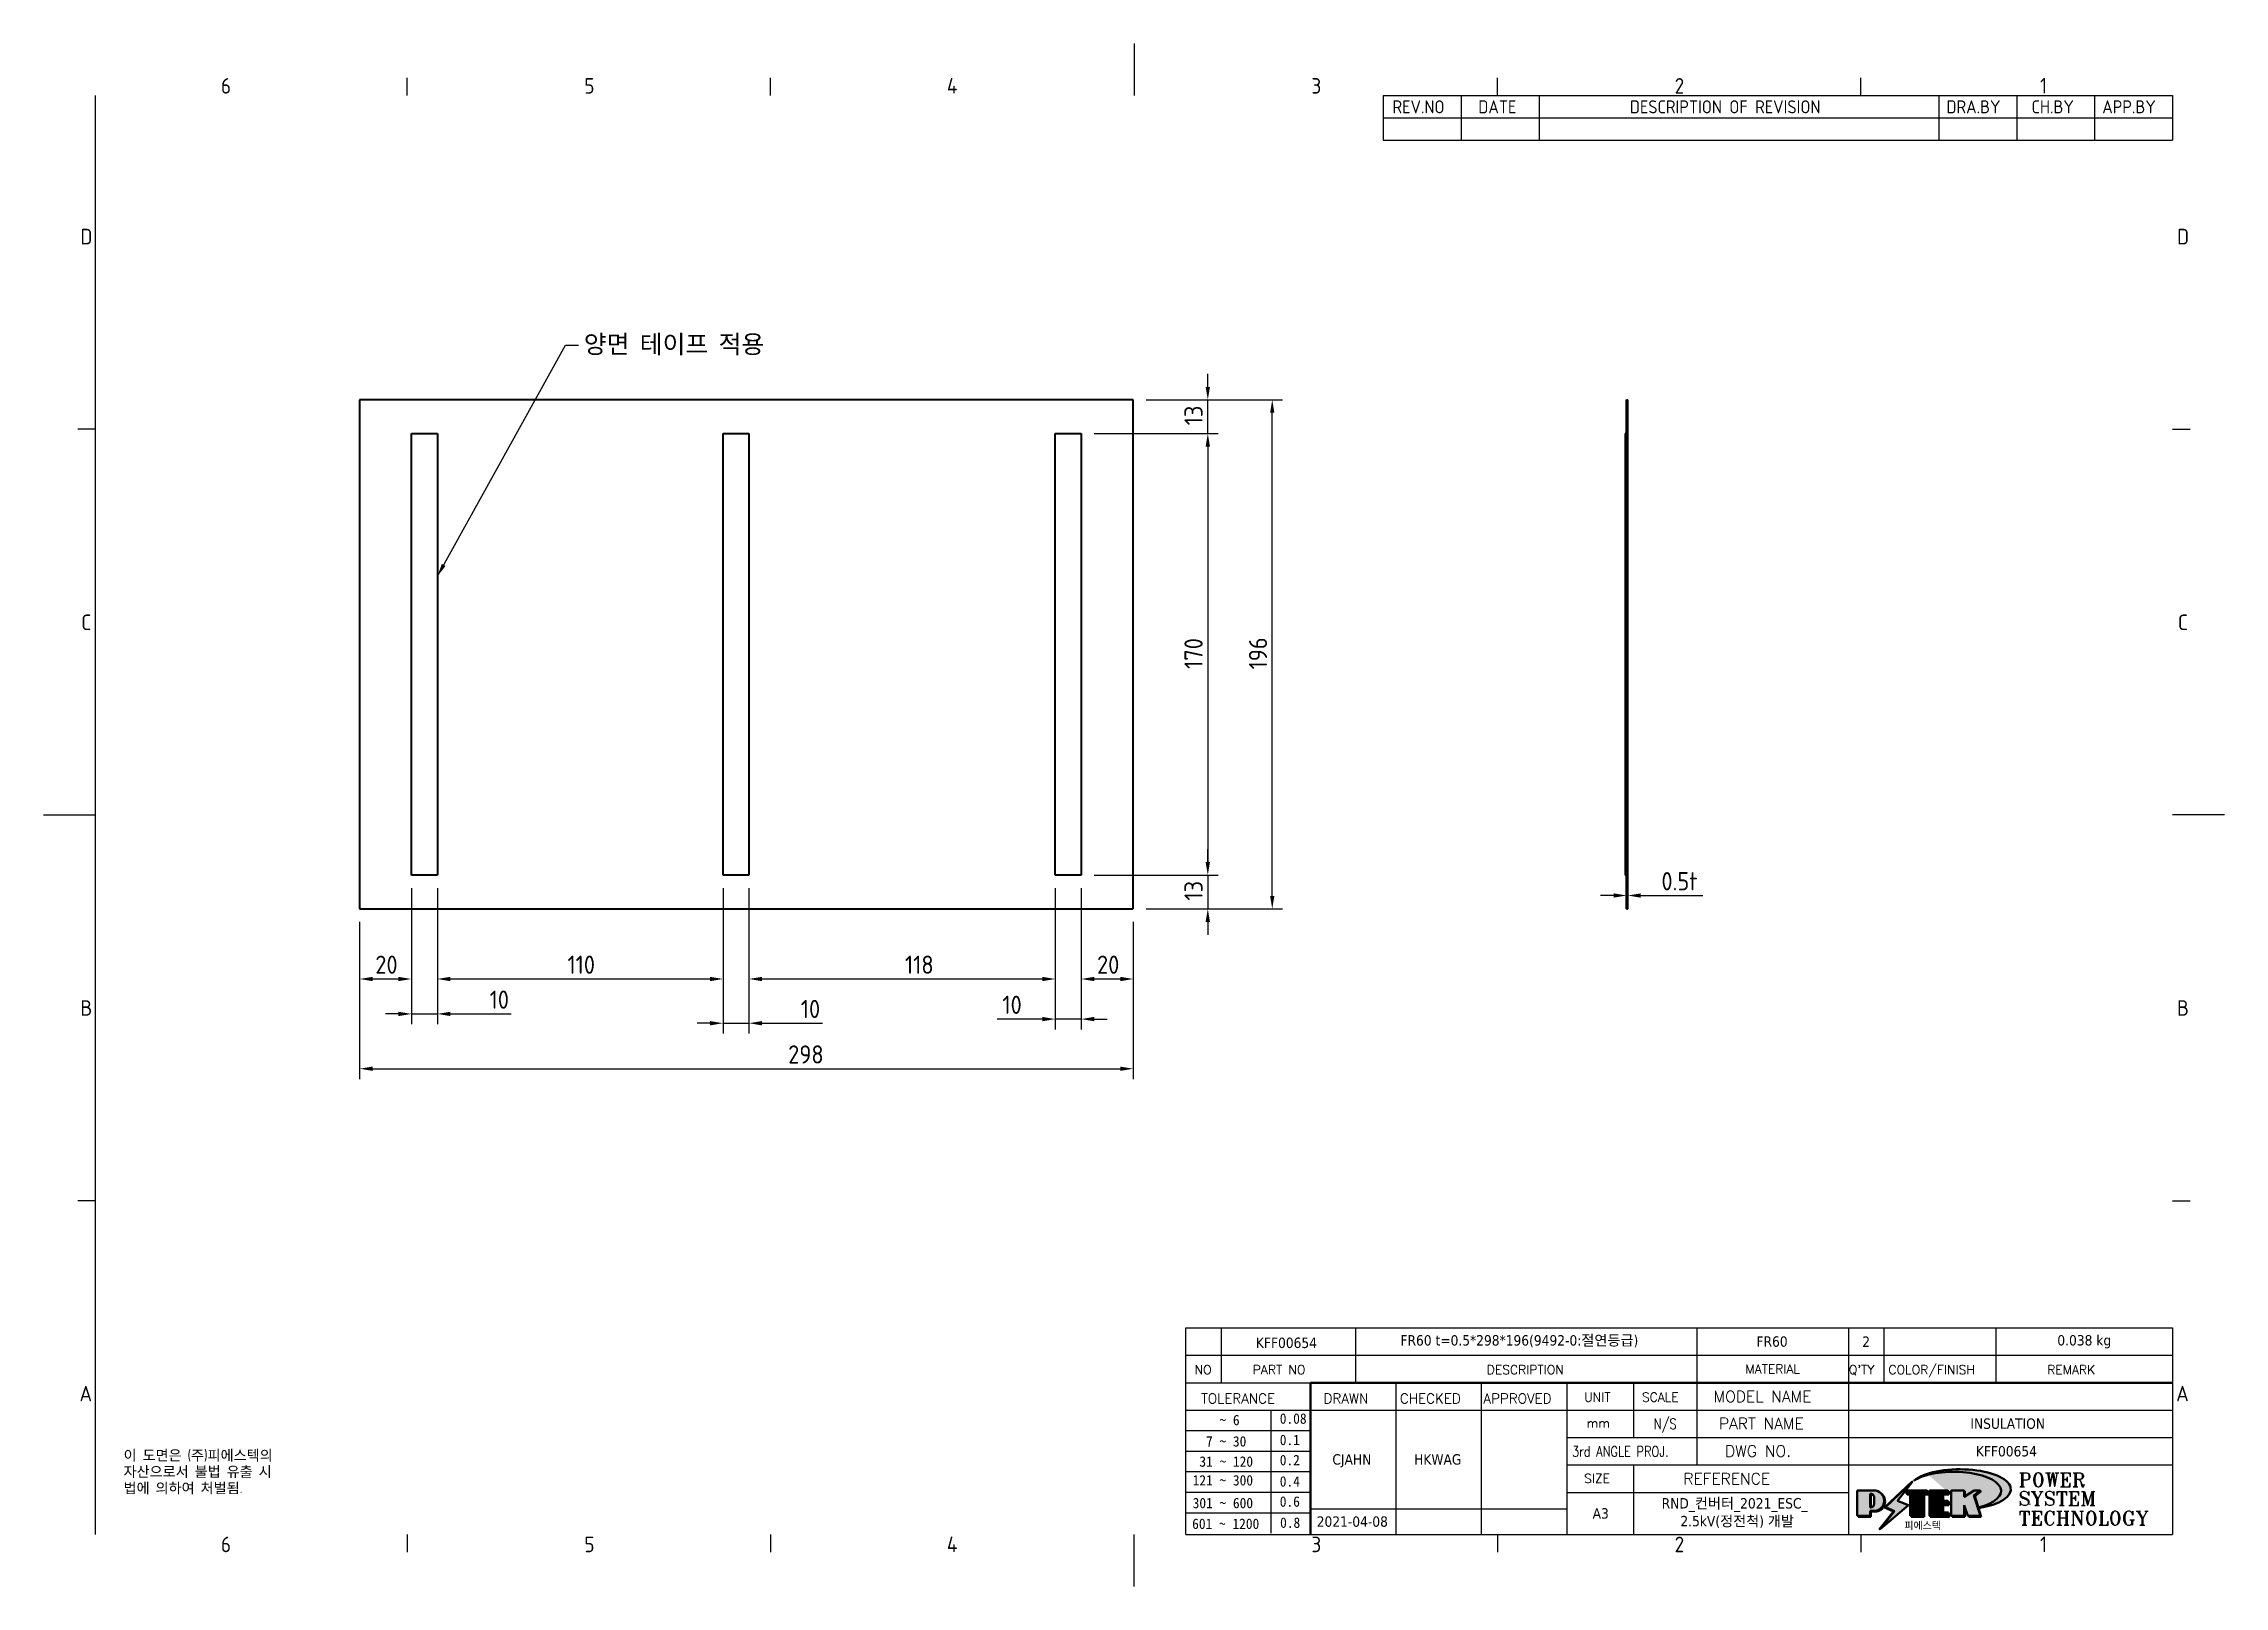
# Model space of a CAD drawing. Header units: millimetres. Extents: x 0 to 840, y 0 to 594.
import ezdxf
from ezdxf.enums import TextEntityAlignment as Align

# ---------------------------------------------------------------- set-up
doc = ezdxf.new("R2010")
doc.units = ezdxf.units.MM
doc.header["$LTSCALE"] = 2
doc.layers.get('0').update_dxf_attribs({"color": 3, "lineweight": 25})
for name, color, linetype, lineweight in [('가시적인 것(ISO)', 3, 'Continuous', 40), ('경계(ISO)', 7, 'Continuous', 25), ('기호(ISO)', 5, 'Continuous', 25), ('제목(ISO)', 5, 'Continuous', 50), ('치수(ISO)', 2, 'Continuous', 25), ('해치(ISO)', 7, 'Continuous', 18)]:
    doc.layers.add(name, color=color, linetype=linetype, lineweight=lineweight)
doc.styles.add('HAN_291', font='')
doc.styles.add('HAN_370', font='', dxfattribs={"width": 2})
doc.styles.add('ISO ProportionalPSTEK', font='isocp.shx')
doc.styles.add('RC_284', font='ROMANC.shx')
doc.styles.add('RC_287', font='ROMANC.shx')
doc.styles.add('RC_292', font='ROMANC.shx')
doc.styles.add('ROMANT_294', font='romant.shx')
doc.styles.add('문자 텍스트_PSTEK_POSCO', font='isocp.shx')
doc.styles.add('치수 텍스트_PSTEK_POSCO', font='isocp.shx')
doc.styles.add('텍스트 스타일198', font='tahoma.ttf')
doc.styles.add('텍스트 스타일333', font='ROMANC.shx', dxfattribs={"width": 0.800000011920929})
doc.styles.get('HAN_291').set_extended_font_data('GulimChe')
doc.styles.get('HAN_370').set_extended_font_data('GulimChe')
doc.dimstyles.new('치수_PSTEK_POSCO', dxfattribs={"dimscale": 2, "dimtxt": 3.5, "dimasz": 2.5, "dimexe": 2, "dimexo": 2.5, "dimgap": 1, "dimtad": 1, "dimrnd": 1e-08, "dimdsep": 46, "dimtxsty": '치수 텍스트_PSTEK_POSCO', "dimcen": 0.09, "dimdle": 10, "dimclrd": 7, "dimclre": 7, "dimclrt": 2, "dimadec": 1, "dimazin": 2, "dimtfac": 1, "dimtmove": 0, "dimatfit": 3, "dimfxl": 0, "dimtolj": 1, "dimlwd": -1, "dimlwe": -1, "dimarcsym": 0})
doc.dimstyles.new('치수_PSTEK_POSCO$7', dxfattribs={"dimscale": 2, "dimtxt": 3.5, "dimasz": 2.5, "dimexe": 2, "dimexo": 2.5, "dimgap": 1, "dimtad": 1, "dimrnd": 1e-08, "dimdsep": 46, "dimtxsty": '치수 텍스트_PSTEK_POSCO', "dimcen": 0.09, "dimdle": 10, "dimclrd": 7, "dimclre": 7, "dimclrt": 2, "dimadec": 1, "dimazin": 2, "dimtfac": 1, "dimtmove": 0, "dimatfit": 3, "dimfxl": 0, "dimtolj": 1, "dimlwd": -1, "dimlwe": -1, "dimarcsym": 0})

msp = doc.modelspace()

# ---------------------------------------------------------------- texts
at = {"layer": '기호(ISO)', "color": 2, "insert": (208.0654000216419, 477.9044553231456), "char_height": 6.99999988079071, "width": 81.85577392578125, "attachment_point": 4, "style": '치수 텍스트_PSTEK_POSCO'}
msp.add_mtext('{\\fISOCP|b0|i0;\\H7.0000;양면 테이프 적용}', dxfattribs=at)
at = {"layer": '기호(ISO)', "color": 7, "insert": (30.78925080976877, 52.45654487984861), "char_height": 4.000000059604645, "width": 102.480276521085, "attachment_point": 1, "line_spacing_factor": 0.9442214369773865, "style": '문자 텍스트_PSTEK_POSCO'}
msp.add_mtext('{이 도면은 (주)피에스텍의\\P자산으로서 불법 유출 시 \\P법에 의하여 처벌됨.}', dxfattribs=at)

# ---------------------------------------------------------------- blocks, each defined once
blk = doc.blocks.new('경계 Default Border')
at = {"layer": '경계(ISO)'}
for p, q in [((70, 287.0000076293945), (70, 290.4000091552734)), ((140, 287.0000076293945), (140, 290.4000091552734)), ((280, 287.0000076293945), (280, 290.4000091552734)), ((350, 287.0000076293945), (350, 290.4000091552734)), ((10, 222.7499961853027), (6.599999666213989, 222.7499961853027)), ((410, 222.7499961853027), (413.4000015258789, 222.7499961853027)), ((10, 74.25000190734863), (6.599999666213989, 74.25000190734863)), ((410, 74.25000190734863), (413.4000015258789, 74.25000190734863)), ((70, 10), (70, 6.599999666213989)), ((140, 10), (140, 6.599999666213989)), ((280, 10), (280, 6.599999666213989)), ((350, 10), (350, 6.599999666213989))]:
    blk.add_line(p, q, dxfattribs=at)
at = {"layer": '경계(ISO)', "flags": 128}
for points in [[(210, 297.0000076293945), (210, 287.0000076293945)], [(10, 10), (10, 287.0000076293945)], [(0, 148.5000038146973), (10, 148.5000038146973)], [(420, 148.5000038146973), (410, 148.5000038146973)], [(210, 0), (210, 10)]]:
    blk.add_lwpolyline(points, dxfattribs=at)
at = {"layer": '경계(ISO)', "color": 2, "char_height": 3.00000011920929, "attachment_point": 7, "style": '문자 텍스트_PSTEK_POSCO'}
for s, insert in [('6', (34.14453946055966, 287.3713945155963)), ('5', (104.1445394605597, 287.3713945155963)), ('4', (173.9734701308116, 287.4)), ('3', (244.1685395229535, 287.3713945155963)), ('2', (314.127739416884, 287.3713945155963)), ('1', (384.4860661041481, 287.4)), ('D', (7.078270083685684, 258.3463944559917)), ('D', (410.878270202895, 258.3463944559917)), ('C', (7.244539400955009, 184.0963944559917)), ('C', (411.0445395201643, 184.0963944559917)), ('B', (7.078270083685684, 109.8463944559917)), ('B', (410.878270202895, 109.8463944559917)), ('A', (6.914400698149937, 35.61784856929444)), ('A', (410.7144008173592, 35.61784856929444)), ('6', (34.14453946055966, 6.57139439638704)), ('5', (104.1445394605597, 6.57139439638704)), ('4', (173.9734701308116, 6.59999988079071)), ('3', (244.1685395229535, 6.57139439638704)), ('2', (314.127739416884, 6.57139439638704)), ('1', (384.4860661041481, 6.59999988079071))]:
    blk.add_mtext(s, dxfattribs=dict(at, insert=insert))
blk = doc.blocks.new('제목 블록 PSTEK')
for color, points in [(252, [(317.2195697678507, 17.0593801673321), (322.0326348870767, 21.62682475217465), (322.2781991042243, 21.94392121864296), (317.0471853425802, 16.97985676345368), (318.7512090904202, 16.1899260703855), (316.0018030350395, 12.71868385740789), (316.3356552234328, 13.00206718743325), (318.9235935156908, 16.2694494742633)]), (5, [(321.6183518841322, 17.4193704504104), (319.5281351041078, 18.24969419629727), (322.4505835294948, 22.02344462252142), (317.2195697678507, 17.0593801673321), (318.9235935156908, 16.2694494742633), (316.1741874603099, 12.79820726128571)]), (1, [(324.4839107253602, 19.60711530335299), (325.2419748254881, 19.60711530335299), (325.2419748254881, 20.25857663940324), (321.2266040451076, 20.25857663940324), (321.2266040451076, 19.60711530335299), (321.9846681452406, 19.60711530335299), (321.9846681452406, 15.3430047401139), (324.4839107253602, 15.3430047401139)]), (252, [(321.9846681452406, 19.60711530335299), (321.4042753185749, 19.60711530335299), (321.4042753185749, 19.45905590879572), (321.9846681452406, 19.45905590879572)]), (252, [(324.6615819988275, 19.45905590879572), (325.4196460989604, 19.45905590879572), (325.4196460989604, 20.11051724484596), (325.2419748254881, 20.11051724484596), (325.2419748254881, 19.60711530335299), (324.4839107253602, 19.60711530335299), (324.4839107253602, 15.3430047401139), (322.1623394187076, 15.3430047401139), (322.1623394187076, 15.19494534555726), (324.6615819988275, 15.19494534555726)]), (1, [(329.2277337269622, 20.25857663940324), (325.65654113025, 20.25857663940324), (325.65654113025, 15.3430047401139), (329.3580259941756, 15.3430047401139), (329.3580259941756, 15.9944660761648), (328.1137701654877, 15.9944660761648), (328.1137701654877, 17.56360607323003), (329.2277337269622, 17.56360607323003), (329.2277337269622, 18.25543873810179), (328.1137701654877, 18.25543873810179), (328.1137701654877, 19.60711530335299), (329.2277337269622, 19.60711530335299)]), (252, [(328.2914414389548, 19.45905590879572), (329.4054050004294, 19.45905590879572), (329.4054050004294, 20.11051724484596), (329.2277337269622, 20.11051724484596), (329.2277337269622, 19.60711530335299), (328.1137701654877, 19.60711530335299), (328.1137701654877, 18.25543873810179), (328.2914414389548, 18.25543873810179)]), (252, [(328.2914414389548, 17.41554667867274), (329.4054050004294, 17.41554667867274), (329.4054050004294, 18.10737934354514), (329.2277337269622, 18.10737934354514), (329.2277337269622, 17.56360607323003), (328.1137701654877, 17.56360607323003), (328.1137701654877, 15.9944660761648), (328.2914414389548, 15.9944660761648)]), (1, [(332.3312149849806, 20.25857663940324), (329.8592894925411, 20.25857663940324), (329.8592894925411, 15.3430047401139), (332.3312149849806, 15.3430047401139), (332.3312149849806, 17.4318630164523), (333.0701931098801, 15.3430047401139), (335.4855464857051, 15.3430047401139), (334.2514536401189, 19.30614745124769), (335.4379594596742, 20.25857663940324), (334.3071782107978, 20.25857663940324), (332.3312149849806, 18.99741471888304)]), (252, [(332.5088862584528, 16.92964231796647), (332.3312149849806, 17.43186301645164), (332.3312149849806, 15.3430047401139), (330.0369607660135, 15.3430047401139), (330.0369607660135, 15.19494534555726), (332.5088862584528, 15.19494534555726)]), (252, [(332.5088862584528, 20.1105172448466), (332.3312149849806, 20.1105172448466), (332.3312149849806, 18.99741471888368), (332.5088862584528, 19.11081371413894)]), (252, [(335.6156307331414, 20.11051724484596), (335.2535118015555, 20.11051724484596), (334.2514536401189, 19.30614745124769), (335.4855464857051, 15.3430047401139), (333.1954852176545, 15.3430047401139), (333.2478643833523, 15.19494534555726), (335.6632177591723, 15.19494534555726), (334.4291249135862, 19.15808805669106)]), (252, [(329.5356972676428, 15.8464066816075), (329.3580259941756, 15.8464066816075), (329.3580259941756, 15.3430047401139), (325.8342124037171, 15.3430047401139), (325.8342124037171, 15.19494534555726), (329.5356972676428, 15.19494534555726)])]:
    blk.add_hatch(color=color).paths.add_polyline_path(points)
h = blk.add_hatch(color=1)
edge = h.paths.add_edge_path(flags=0)
edge.add_line((314.2242174273352, 19.60711530335299), (314.2242174273352, 17.00126995915134))
edge.add_line((314.2242174273352, 17.00126995915134), (314.3485873187598, 17.00126995915134))
edge.add_arc((314.3485873187598, 17.6527312952023), 0.6514613360509371, 270, 360)
edge.add_line((315.0000486548106, 17.6527312952023), (315.0000486548106, 18.95565396730211))
edge.add_arc((314.3485873187598, 18.95565396730212), 0.6514613360508712, 0, 90)
edge.add_line((314.3485873187598, 19.60711530335299), (314.2242174273352, 19.60711530335299))
edge = h.paths.add_edge_path()
edge.add_arc((314.9847713324306, 18.28938669179658), 1.969189947606664, 269.9999999999959, 450)
edge.add_line((314.9847713324306, 20.25857663940318), (311.7664314776902, 20.25857663940324))
edge.add_line((311.7664314776902, 20.25857663940324), (311.7664314776902, 15.3430047401139))
edge.add_line((311.7664314776902, 15.3430047401139), (314.2242174273352, 15.3430047401139))
edge.add_line((314.2242174273352, 15.3430047401139), (314.2242174273352, 16.32019674418991))
edge.add_line((314.2242174273352, 16.32019674418991), (314.9847713324307, 16.32019674418991))
h = blk.add_hatch(color=252)
edge = h.paths.add_edge_path()
edge.add_arc((314.9847713324309, 18.28938669179657), 1.969189947606666, 270, 406.8278729790604)
edge.add_arc((315.1624426058984, 18.1413272972396), 1.969189947606962, -90, 53.560984836317004, ccw=False)
edge.add_line((315.1624426058984, 16.17213734963263), (314.4018887008024, 16.17213734963263))
edge.add_line((314.4018887008024, 16.17213734963263), (314.4018887008024, 15.19494534555726))
edge.add_line((314.4018887008024, 15.19494534555726), (311.9441027511573, 15.19494534555726))
edge.add_line((311.9441027511573, 15.19494534555726), (311.9441027511573, 15.3430047401139))
edge.add_line((311.9441027511573, 15.3430047401139), (314.2242174273352, 15.3430047401139))
edge.add_line((314.2242174273352, 15.3430047401139), (314.2242174273352, 16.32019674418991))
edge.add_line((314.2242174273352, 16.32019674418991), (314.9847713324309, 16.32019674418991))
h = blk.add_hatch(color=252)
edge = h.paths.add_edge_path()
edge.add_line((314.4018887008024, 19.45905590879572), (314.5262585922315, 19.45905590879572))
edge.add_arc((314.5262585922314, 18.80759457274939), 0.6514613360463194, 60.4189348879147, 90.00000000000318, ccw=False)
edge.add_arc((314.3485873187602, 18.95565396730057), 0.6514613360524251, 39.96992292766206, 90.00000000009999)
edge.add_line((314.3485873187591, 19.60711530335307), (314.2242174273352, 19.60711530335298))
edge.add_line((314.2242174273352, 19.60711530335299), (314.2242174273352, 17.00126995915134))
edge.add_line((314.2242174273352, 17.00126995915134), (314.3485873187591, 17.00126995915134))
edge.add_arc((314.3485873187568, 17.652731295233), 0.6514613360816299, 270.0000000002, 274.6930825552478)
edge.add_line((314.4018887008024, 17.0034541317032), (314.4018887008024, 19.45905590879572))
at = {"layer": '해치(ISO)'}
h = blk.add_hatch(color=140, dxfattribs=at)
edge = h.paths.add_edge_path()
edge.add_ellipse((330.3660919371412, 20.15576403068321), major_axis=(9.100907360794343, 0), ratio=0.4069904968023172, start_angle=301.3098473703837, end_angle=507.7436900681698)
edge.add_ellipse((331.5340919371412, 20.4634168429492), major_axis=(-9.82350664112931, 0), ratio=0.3942600559756514, start_angle=111.51207141178469, end_angle=334.47025347086895, ccw=False)
edge.add_line((335.1363447531188, 16.8601935978785), (335.0955236905705, 16.99119398620872))
at = {"color": 180}
for p, q in [((182.475792979055, 11.79100474011392), (182.4757929790549, 51.56524660363496)), ((182.4757929790549, 51.56524660363496), (372.4757929537551, 51.56524660363496)), ((189.2651435055721, 51.56524660363496), (189.2651435055722, 41.00524660363494)), ((215.2152739891528, 41.00524660363494), (215.2152739891528, 51.56524660363496)), ((280.8758854511282, 51.56524660363496), (280.8758854511282, 41.00524660363494)), ((310.0881549537552, 51.56524660363496), (310.0881549537553, 41.00524660363494)), ((316.9044520275131, 51.56524660363496), (316.9044520275127, 41.00524660363494)), ((338.4566026226726, 51.56524660363496), (338.4566026226727, 41.00524660363494)), ((372.4757929537551, 51.56524660363496), (372.4757929537551, 11.79100474011389)), ((182.475792979055, 46.2852466036349), (372.4757929537551, 46.28524660363492)), ((182.475792979055, 41.00524660363493), (206.451475290024, 41.00524660363493)), ((222.9401812389276, 11.79100474011392), (222.9401812389276, 41.00524660363494)), ((239.4288871878316, 11.79100474011392), (239.4288871878316, 41.00524660363494)), ((255.9175931367356, 11.79100474011392), (255.9175931367356, 41.00524660363494)), ((268.6918866058747, 41.00524660363494), (268.6918866058747, 30.44524660363498)), ((280.8758854511282, 41.00524660363494), (280.8758854511282, 25.16524660363502)), ((310.088154953755, 41.00524660363494), (310.088154953755, 11.79100474011392)), ((182.475792979055, 35.72524660363497), (206.451475290024, 35.72524660363497)), ((198.8621818849491, 12.02524660363491), (198.8621818849491, 35.72524660363497)), ((206.451475290024, 35.72524660363497), (372.4757929537551, 35.72524660363497)), ((182.475792979055, 31.77524660363492), (206.451475290024, 31.77524660363492)), ((255.917593136736, 30.44524660363498), (372.4757929537552, 30.44524660363501)), ((182.475792979055, 27.82524660363487), (206.451475290024, 27.82524660363487)), ((182.475792979055, 23.87524660363505), (206.451475290024, 23.87524660363505)), ((255.9175931367359, 25.16524660363502), (372.4757929537552, 25.165246603635)), ((268.6918866058744, 25.16524660363502), (268.6918866058744, 11.79100474011392)), ((182.475792979055, 19.92524660363478), (206.451475290024, 19.92524660363478)), ((255.9175931367359, 19.88524660363481), (310.0881549537553, 19.88524660363481)), ((182.475792979055, 15.97524660363496), (206.451475290024, 15.97524660363496)), ((206.451475290024, 16.74100474011396), (255.9175931367359, 16.74100474011396)), ((182.475792979055, 11.79100474011392), (372.4757929537551, 11.79100474011389))]:
    blk.add_line(p, q, dxfattribs=at)
at = {"color": 7, "lineweight": 50}
for p, q in [((206.4514752900237, 11.79100474011392), (206.4514752900237, 41.00524660363494)), ((206.451475290024, 41.00524660363494), (372.4757929537551, 41.00524660363496))]:
    blk.add_line(p, q, dxfattribs=at)
at = {"color": 7}
for p, q in [((322.2781991042243, 21.94392121864296), (317.0471853425802, 16.97985676345368)), ((322.4505835294948, 22.02344462252142), (317.2195697678507, 17.0593801673321)), ((317.2195697678507, 17.0593801673321), (322.0326348870767, 21.62682475217465)), ((319.5281351041078, 18.24969419629727), (322.4505835294948, 22.02344462252142)), ((322.0326348870767, 21.62682475217465), (322.2781991042243, 21.94392121864296)), ((311.7664314776902, 20.25900474011391), (311.7664314776902, 15.34300474011391)), ((314.9847713324309, 20.25857663940324), (311.7664314776902, 20.25857663940324)), ((314.9847713324309, 20.25857663940324), (311.7664314776902, 20.25857663940324)), ((311.7664314776902, 20.25857663940324), (311.7664314776902, 15.3430047401139)), ((314.2242174273352, 17.00126995915134), (314.2242174273352, 19.60711530335299)), ((314.2242174273352, 19.60711530335299), (314.3485873187591, 19.60711530335299)), ((314.3485873187591, 19.60711530335299), (314.2242174273352, 19.60711530335299)), ((314.2242174273352, 19.60711530335299), (314.2242174273352, 17.00126995915134)), ((314.2242174273352, 17.00126995915134), (314.2242174273352, 19.60711530335299)), ((314.2242174273352, 19.60711530335299), (314.3485873187591, 19.60711530335299)), ((314.3485873187591, 17.00126995915134), (314.2242174273352, 17.00126995915134)), ((314.2242174273352, 17.00126995915134), (314.3485873187591, 17.00126995915134)), ((314.3485873187591, 17.00126995915134), (314.2242174273352, 17.00126995915134)), ((314.4018887008024, 19.45905590879572), (314.5262585922314, 19.45905590879572)), ((314.4018887008024, 17.0034541317032), (314.4018887008024, 19.45905590879572)), ((315.0000486548106, 18.95565396730275), (315.0000486548106, 17.65273129520161)), ((315.0000486548106, 18.95565396730275), (315.0000486548106, 17.65273129520161)), ((316.1741874603099, 12.79820726128571), (321.6183518841322, 17.4193704504104)), ((317.0471853425802, 16.97985676345368), (318.7512090904202, 16.1899260703855)), ((318.9235935156908, 16.2694494742633), (317.2195697678507, 17.0593801673321)), ((317.2195697678507, 17.0593801673321), (318.9235935156908, 16.2694494742633)), ((321.6183518841322, 17.4193704504104), (319.5281351041078, 18.24969419629727)), ((325.2419748254881, 20.25857663940324), (321.2266040451076, 20.25857663940324)), ((321.2266040451076, 20.25857663940324), (321.2266040451076, 19.60711530335299)), ((325.2419748254881, 20.25857663940324), (321.2266040451076, 20.25857663940324)), ((321.2266040451076, 20.25857663940324), (321.2266040451076, 19.60711530335299)), ((321.2266040451076, 19.60711530335299), (321.9846681452406, 19.60711530335299)), ((321.2266040451076, 19.60711530335299), (321.9846681452406, 19.60711530335299)), ((321.4042753185749, 19.60711530335299), (321.4042753185749, 19.45905590879572)), ((321.9846681452406, 19.60711530335299), (321.4042753185749, 19.60711530335299)), ((321.4042753185749, 19.45905590879572), (321.9846681452406, 19.45905590879572)), ((321.9846681452406, 19.60711530335299), (321.9846681452406, 15.3430047401139)), ((321.9846681452406, 19.45905590879572), (321.9846681452406, 19.60711530335299)), ((321.9846681452406, 19.60711530335299), (321.9846681452406, 15.3430047401139)), ((324.4839107253602, 19.60711530335299), (325.2419748254881, 19.60711530335299)), ((324.4839107253602, 15.3430047401139), (324.4839107253602, 19.60711530335299)), ((325.2419748254881, 19.60711530335299), (324.4839107253602, 19.60711530335299)), ((324.4839107253602, 19.60711530335299), (324.4839107253602, 15.3430047401139)), ((324.4839107253602, 19.60711530335299), (325.2419748254881, 19.60711530335299)), ((324.4839107253602, 15.3430047401139), (324.4839107253602, 19.60711530335299)), ((324.6615819988275, 19.45905590879572), (325.4196460989604, 19.45905590879572)), ((324.6615819988275, 15.19494534555726), (324.6615819988275, 19.45905590879572)), ((325.2419748254881, 19.60711530335299), (325.2419748254881, 20.25857663940324)), ((325.2419748254881, 19.60711530335299), (325.2419748254881, 20.25857663940324)), ((325.4196460989604, 20.11051724484596), (325.2419748254881, 20.11051724484596)), ((325.2419748254881, 20.11051724484596), (325.2419748254881, 19.60711530335299)), ((325.4196460989604, 19.45905590879572), (325.4196460989604, 20.11051724484596)), ((329.2277337269622, 20.25857663940324), (325.65654113025, 20.25857663940324)), ((325.65654113025, 20.25857663940324), (325.65654113025, 15.3430047401139)), ((325.65654113025, 20.25857663940324), (325.65654113025, 15.3430047401139)), ((329.2277337269622, 20.25857663940324), (325.65654113025, 20.25857663940324)), ((328.1137701654877, 18.25543873810179), (328.1137701654877, 19.60711530335299)), ((328.1137701654877, 19.60711530335299), (329.2277337269622, 19.60711530335299)), ((329.2277337269622, 19.60711530335299), (328.1137701654877, 19.60711530335299)), ((328.1137701654877, 19.60711530335299), (328.1137701654877, 18.25543873810179)), ((328.1137701654877, 18.25543873810179), (328.1137701654877, 19.60711530335299)), ((328.1137701654877, 19.60711530335299), (329.2277337269622, 19.60711530335299)), ((329.2277337269622, 18.25543873810179), (328.1137701654877, 18.25543873810179)), ((328.1137701654877, 18.25543873810179), (328.2914414389548, 18.25543873810179)), ((329.2277337269622, 18.25543873810179), (328.1137701654877, 18.25543873810179)), ((328.1137701654877, 17.56360607323003), (329.2277337269622, 17.56360607323003)), ((328.1137701654877, 15.9944660761648), (328.1137701654877, 17.56360607323003)), ((329.2277337269622, 17.56360607323003), (328.1137701654877, 17.56360607323003)), ((328.1137701654877, 17.56360607323003), (328.1137701654877, 15.9944660761648)), ((328.1137701654877, 17.56360607323003), (329.2277337269622, 17.56360607323003)), ((328.1137701654877, 15.9944660761648), (328.1137701654877, 17.56360607323003)), ((328.2914414389548, 18.25543873810179), (328.2914414389548, 19.45905590879572)), ((328.2914414389548, 19.45905590879572), (329.4054050004294, 19.45905590879572)), ((328.2914414389548, 15.9944660761648), (328.2914414389548, 17.41554667867274)), ((328.2914414389548, 17.41554667867274), (329.4054050004294, 17.41554667867274)), ((329.2277337269622, 19.60711530335299), (329.2277337269622, 20.25857663940324)), ((329.2277337269622, 19.60711530335299), (329.2277337269622, 20.25857663940324)), ((329.4054050004294, 20.11051724484596), (329.2277337269622, 20.11051724484596)), ((329.2277337269622, 20.11051724484596), (329.2277337269622, 19.60711530335299)), ((329.2277337269622, 17.56360607323003), (329.2277337269622, 18.25543873810179)), ((329.2277337269622, 17.56360607323003), (329.2277337269622, 18.25543873810179)), ((329.4054050004294, 18.10737934354514), (329.2277337269622, 18.10737934354514)), ((329.2277337269622, 18.10737934354514), (329.2277337269622, 17.56360607323003)), ((329.4054050004294, 19.45905590879572), (329.4054050004294, 20.11051724484596)), ((329.4054050004294, 17.41554667867274), (329.4054050004294, 18.10737934354514)), ((332.3312149849806, 20.25857663940324), (329.8592894925411, 20.25857663940324)), ((329.8592894925411, 20.25857663940324), (329.8592894925411, 15.3430047401139)), ((329.8592894925411, 20.25857663940324), (329.8592894925411, 15.3430047401139)), ((332.3312149849806, 20.25857663940324), (329.8592894925411, 20.25857663940324)), ((334.3071782107978, 20.25857663940324), (332.3312149849806, 18.99741471888304)), ((332.3312149849806, 18.99741471888304), (332.3312149849806, 20.25857663940324)), ((334.3071782107978, 20.25857663940324), (332.3312149849806, 18.99741471888304)), ((332.3312149849806, 18.99741471888304), (332.3312149849806, 20.25857663940324)), ((332.5088862584528, 20.1105172448466), (332.3312149849806, 20.1105172448466)), ((332.3312149849806, 20.1105172448466), (332.3312149849806, 18.99741471888368)), ((332.3312149849806, 18.99741471888368), (332.5088862584528, 19.11081371413894)), ((332.3312149849806, 17.4318630164523), (333.0701931098801, 15.3430047401139)), ((332.3312149849806, 15.3430047401139), (332.3312149849806, 17.4318630164523)), ((332.5088862584528, 16.92964231796647), (332.3312149849806, 17.43186301645164)), ((332.3312149849806, 17.43186301645164), (332.3312149849806, 15.3430047401139)), ((332.3312149849806, 17.4318630164523), (333.0701931098801, 15.3430047401139)), ((332.3312149849806, 15.3430047401139), (332.3312149849806, 17.4318630164523)), ((332.5088862584528, 19.11081371413894), (332.5088862584528, 20.1105172448466)), ((332.5088862584528, 15.19494534555726), (332.5088862584528, 16.92964231796647)), ((334.2514536401189, 19.30614745124769), (335.4379594596742, 20.25857663940324)), ((334.2514536401189, 19.30614745124769), (335.4379594596742, 20.25857663940324)), ((335.2535118015555, 20.11051724484596), (334.2514536401189, 19.30614745124769)), ((335.4855464857051, 15.3430047401139), (334.2514536401189, 19.30614745124769)), ((334.2514536401189, 19.30614745124769), (335.4855464857051, 15.3430047401139)), ((335.4855464857051, 15.3430047401139), (334.2514536401189, 19.30614745124769)), ((335.4379594596742, 20.25857663940324), (334.3071782107978, 20.25857663940324)), ((335.4379594596742, 20.25857663940324), (334.3071782107978, 20.25857663940324)), ((334.4291249135862, 19.15808805669104), (335.6156307331414, 20.11051724484596)), ((335.6632177591723, 15.19494534555726), (334.4291249135862, 19.15808805669104)), ((335.6156307331414, 20.11051724484596), (335.2535118015555, 20.11051724484596)), ((345.0447381189468, 17.50375595811051), (344.9867755289346, 17.689895936919)), ((311.7664314776902, 15.3430047401139), (314.2242174273352, 15.3430047401139)), ((311.7664314776902, 15.3430047401139), (314.2242174273352, 15.3430047401139)), ((314.2242174273352, 15.3430047401139), (311.9441027511573, 15.3430047401139)), ((311.9441027511573, 15.3430047401139), (311.9441027511573, 15.19494534555726)), ((311.9441027511573, 15.19494534555726), (314.4018887008024, 15.19494534555726)), ((314.2242174273352, 16.32019674418991), (314.9847713324309, 16.32019674418991)), ((314.2242174273352, 15.3430047401139), (314.2242174273352, 16.32019674418991)), ((314.9847713324309, 16.32019674418991), (314.2242174273352, 16.32019674418991)), ((314.2242174273352, 16.32019674418991), (314.2242174273352, 15.3430047401139)), ((314.2242174273352, 16.32019674418991), (314.9847713324309, 16.32019674418991)), ((314.2242174273352, 15.3430047401139), (314.2242174273352, 16.32019674418991)), ((314.4018887008024, 16.17213734963263), (315.162442605898, 16.17213734963263)), ((314.4018887008024, 15.19494534555726), (314.4018887008024, 16.17213734963263)), ((318.7512090904202, 16.1899260703855), (316.0018030350395, 12.71868385740789)), ((316.0018030350395, 12.71868385740789), (316.3356552234328, 13.00206718743325)), ((318.9235935156908, 16.2694494742633), (316.1741874603099, 12.79820726128571)), ((316.3356552234328, 13.00206718743325), (318.9235935156908, 16.2694494742633)), ((321.9846681452406, 15.3430047401139), (324.4839107253602, 15.3430047401139)), ((321.9846681452406, 15.3430047401139), (324.4839107253602, 15.3430047401139)), ((324.4839107253602, 15.3430047401139), (322.1623394187076, 15.3430047401139)), ((322.1623394187076, 15.3430047401139), (322.1623394187076, 15.19494534555726)), ((322.1623394187076, 15.19494534555726), (324.6615819988275, 15.19494534555726)), ((325.65654113025, 15.3430047401139), (329.3580259941756, 15.3430047401139)), ((325.65654113025, 15.3430047401139), (329.3580259941756, 15.3430047401139)), ((329.3580259941756, 15.3430047401139), (325.8342124037171, 15.3430047401139)), ((325.8342124037171, 15.3430047401139), (325.8342124037171, 15.19494534555726)), ((325.8342124037171, 15.19494534555726), (329.5356972676428, 15.19494534555726)), ((329.3580259941756, 15.9944660761648), (328.1137701654877, 15.9944660761648)), ((328.1137701654877, 15.9944660761648), (328.2914414389548, 15.9944660761648)), ((329.3580259941756, 15.9944660761648), (328.1137701654877, 15.9944660761648)), ((329.3580259941756, 15.3430047401139), (329.3580259941756, 15.9944660761648)), ((329.3580259941756, 15.3430047401139), (329.3580259941756, 15.9944660761648)), ((329.5356972676428, 15.8464066816075), (329.3580259941756, 15.8464066816075)), ((329.3580259941756, 15.8464066816075), (329.3580259941756, 15.3430047401139)), ((329.5356972676428, 15.19494534555726), (329.5356972676428, 15.8464066816075)), ((329.8592894925411, 15.3430047401139), (332.3312149849806, 15.3430047401139)), ((329.8592894925411, 15.3430047401139), (332.3312149849806, 15.3430047401139)), ((332.3312149849806, 15.3430047401139), (330.0369607660135, 15.3430047401139)), ((330.0369607660135, 15.3430047401139), (330.0369607660135, 15.19494534555726)), ((330.0369607660135, 15.19494534555726), (332.5088862584528, 15.19494534555726)), ((333.0701931098801, 15.3430047401139), (335.4855464857051, 15.3430047401139)), ((333.0701931098801, 15.3430047401139), (335.4855464857051, 15.3430047401139)), ((335.4855464857051, 15.3430047401139), (333.1954852176545, 15.3430047401139)), ((333.1954852176545, 15.3430047401139), (333.2478643833523, 15.19494534555726)), ((333.2478643833523, 15.19494534555726), (335.6632177591723, 15.19494534555726))]:
    blk.add_line(p, q, dxfattribs=at)
at = {"color": 5}
for p, q in [((322.4505835294948, 22.02344462252142), (317.2195697678507, 17.0593801673321)), ((319.5281351041078, 18.24969419629727), (322.4505835294948, 22.02344462252142)), ((316.1741874603099, 12.79820726128571), (321.6183518841322, 17.4193704504104)), ((317.2195697678507, 17.0593801673321), (318.9235935156908, 16.2694494742633)), ((321.6183518841322, 17.4193704504104), (319.5281351041078, 18.24969419629727)), ((318.9235935156908, 16.2694494742633), (316.1741874603099, 12.79820726128571))]:
    blk.add_line(p, q, dxfattribs=at)
at = {"color": 1}
for p, q in [((314.9847713324309, 20.25857663940324), (311.7664314776902, 20.25857663940324)), ((311.7664314776902, 20.25857663940324), (311.7664314776902, 15.3430047401139)), ((314.2242174273352, 17.00126995915134), (314.2242174273352, 19.60711530335299)), ((314.2242174273352, 19.60711530335299), (314.3485873187591, 19.60711530335299)), ((314.3485873187591, 17.00126995915134), (314.2242174273352, 17.00126995915134)), ((315.0000486548106, 18.95565396730275), (315.0000486548106, 17.65273129520161)), ((325.2419748254881, 20.25857663940324), (321.2266040451076, 20.25857663940324)), ((321.2266040451076, 20.25857663940324), (321.2266040451076, 19.60711530335299)), ((321.2266040451076, 19.60711530335299), (321.9846681452406, 19.60711530335299)), ((321.9846681452406, 19.60711530335299), (321.9846681452406, 15.3430047401139)), ((324.4839107253602, 19.60711530335299), (325.2419748254881, 19.60711530335299)), ((324.4839107253602, 15.3430047401139), (324.4839107253602, 19.60711530335299)), ((325.2419748254881, 19.60711530335299), (325.2419748254881, 20.25857663940324)), ((329.2277337269622, 20.25857663940324), (325.65654113025, 20.25857663940324)), ((325.65654113025, 20.25857663940324), (325.65654113025, 15.3430047401139)), ((328.1137701654877, 18.25543873810179), (328.1137701654877, 19.60711530335299)), ((328.1137701654877, 19.60711530335299), (329.2277337269622, 19.60711530335299)), ((329.2277337269622, 18.25543873810179), (328.1137701654877, 18.25543873810179)), ((328.1137701654877, 17.56360607323003), (329.2277337269622, 17.56360607323003)), ((328.1137701654877, 15.9944660761648), (328.1137701654877, 17.56360607323003)), ((329.2277337269622, 19.60711530335299), (329.2277337269622, 20.25857663940324)), ((329.2277337269622, 17.56360607323003), (329.2277337269622, 18.25543873810179)), ((332.3312149849806, 20.25857663940324), (329.8592894925411, 20.25857663940324)), ((329.8592894925411, 20.25857663940324), (329.8592894925411, 15.3430047401139)), ((334.3071782107978, 20.25857663940324), (332.3312149849806, 18.99741471888304)), ((332.3312149849806, 18.99741471888304), (332.3312149849806, 20.25857663940324)), ((332.3312149849806, 17.4318630164523), (333.0701931098801, 15.3430047401139)), ((332.3312149849806, 15.3430047401139), (332.3312149849806, 17.4318630164523)), ((334.2514536401189, 19.30614745124769), (335.4379594596742, 20.25857663940324)), ((335.4855464857051, 15.3430047401139), (334.2514536401189, 19.30614745124769)), ((335.4379594596742, 20.25857663940324), (334.3071782107978, 20.25857663940324)), ((311.7664314776902, 15.3430047401139), (314.2242174273352, 15.3430047401139)), ((314.2242174273352, 16.32019674418991), (314.9847713324309, 16.32019674418991)), ((314.2242174273352, 15.3430047401139), (314.2242174273352, 16.32019674418991)), ((321.9846681452406, 15.3430047401139), (324.4839107253602, 15.3430047401139)), ((325.65654113025, 15.3430047401139), (329.3580259941756, 15.3430047401139)), ((329.3580259941756, 15.9944660761648), (328.1137701654877, 15.9944660761648)), ((329.3580259941756, 15.3430047401139), (329.3580259941756, 15.9944660761648)), ((329.8592894925411, 15.3430047401139), (332.3312149849806, 15.3430047401139)), ((333.0701931098801, 15.3430047401139), (335.4855464857051, 15.3430047401139))]:
    blk.add_line(p, q, dxfattribs=at)
at = {"color": 7}
for centre, radius, start, end in [((314.3485873187598, 18.95565396730211), 0.6514613360508712, 0, 90), ((314.3485873187602, 18.95565396730057), 0.6514613360524251, 39.96992292766117, 90), ((314.3485873187598, 18.95565396730212), 0.6514613360508712, 0, 90), ((314.3485873187597, 17.65273129520228), 0.6514613360509381, 270, 0), ((314.3485873187598, 17.6527312952023), 0.6514613360509381, 270, 0), ((314.3485873187568, 17.652731295233), 0.6514613360816299, 270, 274.6930825552478), ((314.5262585922314, 18.80759457274939), 0.6514613360463193, 60.41893488791137, 90), ((314.9847713324309, 18.28938669179658), 1.969189947606665, 270, 90), ((314.9847713324309, 18.28938669179658), 1.969189947606665, 270, 90), ((314.9847713324307, 18.2893866917965), 1.969189947606594, 270, 46.82787297909833), ((315.1624426058984, 18.1413272972396), 1.969189947606961, 270, 53.56098483636067)]:
    blk.add_arc(centre, radius, start, end, dxfattribs=at)
at = {"color": 1}
for centre, radius, start, end in [((314.3485873187598, 18.95565396730211), 0.6514613360508712, 0, 90), ((314.3485873187598, 17.6527312952023), 0.6514613360509381, 270, 0), ((314.9847713324309, 18.28938669179657), 1.969189947606665, 270, 90)]:
    blk.add_arc(centre, radius, start, end, dxfattribs=at)
at = {"layer": '제목(ISO)', "lineweight": 18}
blk.add_line((182.475792979055, 35.72500474011393), (182.475792979055, 11.79100474011392), dxfattribs=at)
at = {"layer": '제목(ISO)'}
for p, q in [((322.2781991042243, 21.94392121864296), (317.0471853425802, 16.97985676345368)), ((322.4505835294948, 22.02344462252142), (317.2195697678507, 17.0593801673321)), ((317.2195697678507, 17.0593801673321), (322.0326348870767, 21.62682475217465)), ((319.5281351041078, 18.24969419629727), (322.4505835294948, 22.02344462252142)), ((322.0326348870767, 21.62682475217465), (322.2781991042243, 21.94392121864296)), ((314.9847713324306, 20.25857663940324), (311.7664314776902, 20.25857663940324)), ((311.7664314776902, 20.25857663940324), (311.7664314776902, 15.3430047401139)), ((314.2242174273352, 17.00126995915134), (314.2242174273352, 19.60711530335299)), ((314.2242174273352, 19.60711530335299), (314.3485873187598, 19.60711530335299)), ((314.3485873187591, 19.60711530335299), (314.2242174273352, 19.60711530335299)), ((314.2242174273352, 19.60711530335299), (314.2242174273352, 17.00126995915134)), ((314.3485873187598, 17.00126995915134), (314.2242174273352, 17.00126995915134)), ((314.2242174273352, 17.00126995915134), (314.3485873187591, 17.00126995915134)), ((314.4018887008024, 19.45905590879572), (314.5262585922314, 19.45905590879572)), ((314.4018887008024, 17.0034541317032), (314.4018887008024, 19.45905590879572)), ((315.0000486548106, 18.95565396730211), (315.0000486548106, 17.6527312952023)), ((316.1741874603099, 12.79820726128571), (321.6183518841322, 17.4193704504104)), ((317.0471853425802, 16.97985676345368), (318.7512090904202, 16.1899260703855)), ((317.2195697678507, 17.0593801673321), (318.9235935156908, 16.2694494742633)), ((318.9235935156908, 16.2694494742633), (317.2195697678507, 17.0593801673321)), ((321.6183518841322, 17.4193704504104), (319.5281351041078, 18.24969419629727)), ((325.2419748254881, 20.25857663940324), (321.2266040451076, 20.25857663940324)), ((321.2266040451076, 20.25857663940324), (321.2266040451076, 19.60711530335299)), ((321.2266040451076, 19.60711530335299), (321.9846681452406, 19.60711530335299)), ((321.9846681452406, 19.60711530335299), (321.4042753185749, 19.60711530335299)), ((321.4042753185749, 19.60711530335299), (321.4042753185749, 19.45905590879572)), ((321.4042753185749, 19.45905590879572), (321.9846681452406, 19.45905590879572)), ((321.9846681452406, 19.60711530335299), (321.9846681452406, 15.3430047401139)), ((321.9846681452406, 19.45905590879572), (321.9846681452406, 19.60711530335299)), ((324.4839107253602, 19.60711530335299), (325.2419748254881, 19.60711530335299)), ((324.4839107253602, 15.3430047401139), (324.4839107253602, 19.60711530335299)), ((325.2419748254881, 19.60711530335299), (324.4839107253602, 19.60711530335299)), ((324.4839107253602, 19.60711530335299), (324.4839107253602, 15.3430047401139)), ((324.6615819988275, 19.45905590879572), (325.4196460989604, 19.45905590879572)), ((324.6615819988275, 15.19494534555726), (324.6615819988275, 19.45905590879572)), ((325.2419748254881, 19.60711530335299), (325.2419748254881, 20.25857663940324)), ((325.4196460989604, 20.11051724484596), (325.2419748254881, 20.11051724484596)), ((325.2419748254881, 20.11051724484596), (325.2419748254881, 19.60711530335299)), ((325.4196460989604, 19.45905590879572), (325.4196460989604, 20.11051724484596)), ((329.2277337269622, 20.25857663940324), (325.65654113025, 20.25857663940324)), ((325.65654113025, 20.25857663940324), (325.65654113025, 15.3430047401139)), ((328.1137701654877, 18.25543873810179), (328.1137701654877, 19.60711530335299)), ((328.1137701654877, 19.60711530335299), (329.2277337269622, 19.60711530335299)), ((329.2277337269622, 19.60711530335299), (328.1137701654877, 19.60711530335299)), ((328.1137701654877, 19.60711530335299), (328.1137701654877, 18.25543873810179)), ((329.2277337269622, 18.25543873810179), (328.1137701654877, 18.25543873810179)), ((328.1137701654877, 18.25543873810179), (328.2914414389548, 18.25543873810179)), ((328.1137701654877, 15.9944660761648), (328.1137701654877, 17.56360607323003)), ((328.1137701654877, 17.56360607323003), (329.2277337269622, 17.56360607323003)), ((329.2277337269622, 17.56360607323003), (328.1137701654877, 17.56360607323003)), ((328.1137701654877, 17.56360607323003), (328.1137701654877, 15.9944660761648)), ((328.2914414389548, 19.45905590879572), (329.4054050004294, 19.45905590879572)), ((328.2914414389548, 18.25543873810179), (328.2914414389548, 19.45905590879572)), ((328.2914414389548, 17.41554667867274), (329.4054050004294, 17.41554667867274)), ((328.2914414389548, 15.9944660761648), (328.2914414389548, 17.41554667867274)), ((329.2277337269622, 19.60711530335299), (329.2277337269622, 20.25857663940324)), ((329.4054050004294, 20.11051724484596), (329.2277337269622, 20.11051724484596)), ((329.2277337269622, 20.11051724484596), (329.2277337269622, 19.60711530335299)), ((329.2277337269622, 17.56360607323003), (329.2277337269622, 18.25543873810179)), ((329.4054050004294, 18.10737934354514), (329.2277337269622, 18.10737934354514)), ((329.2277337269622, 18.10737934354514), (329.2277337269622, 17.56360607323003)), ((329.4054050004294, 19.45905590879572), (329.4054050004294, 20.11051724484596)), ((329.4054050004294, 17.41554667867274), (329.4054050004294, 18.10737934354514)), ((332.3312149849806, 20.25857663940324), (329.8592894925411, 20.25857663940324)), ((329.8592894925411, 20.25857663940324), (329.8592894925411, 15.3430047401139)), ((334.3071782107978, 20.25857663940324), (332.3312149849806, 18.99741471888304)), ((332.3312149849806, 18.99741471888304), (332.3312149849806, 20.25857663940324)), ((332.5088862584528, 20.1105172448466), (332.3312149849806, 20.1105172448466)), ((332.3312149849806, 20.1105172448466), (332.3312149849806, 18.99741471888368)), ((332.3312149849806, 18.99741471888368), (332.5088862584528, 19.11081371413894)), ((332.3312149849806, 15.3430047401139), (332.3312149849806, 17.4318630164523)), ((332.3312149849806, 17.4318630164523), (333.0701931098801, 15.3430047401139)), ((332.5088862584528, 16.92964231796647), (332.3312149849806, 17.43186301645164)), ((332.3312149849806, 17.43186301645164), (332.3312149849806, 15.3430047401139)), ((332.5088862584528, 19.11081371413894), (332.5088862584528, 20.1105172448466)), ((332.5088862584528, 15.19494534555726), (332.5088862584528, 16.92964231796647)), ((334.2514536401189, 19.30614745124769), (335.4379594596742, 20.25857663940324)), ((335.2535118015555, 20.11051724484596), (334.2514536401189, 19.30614745124769)), ((335.4855464857051, 15.3430047401139), (334.2514536401189, 19.30614745124769)), ((334.2514536401189, 19.30614745124769), (335.4855464857051, 15.3430047401139)), ((335.4379594596742, 20.25857663940324), (334.3071782107978, 20.25857663940324)), ((334.4291249135862, 19.15808805669106), (335.6156307331414, 20.11051724484596)), ((335.6632177591723, 15.19494534555726), (334.4291249135862, 19.15808805669106)), ((335.6156307331414, 20.11051724484596), (335.2535118015555, 20.11051724484596)), ((311.7664314776902, 15.3430047401139), (314.2242174273352, 15.3430047401139)), ((314.2242174273352, 15.3430047401139), (311.9441027511573, 15.3430047401139)), ((311.9441027511573, 15.3430047401139), (311.9441027511573, 15.19494534555726)), ((311.9441027511573, 15.19494534555726), (314.4018887008024, 15.19494534555726)), ((314.2242174273352, 15.3430047401139), (314.2242174273352, 16.32019674418991)), ((314.2242174273352, 16.32019674418991), (314.9847713324307, 16.32019674418991)), ((314.9847713324309, 16.32019674418991), (314.2242174273352, 16.32019674418991)), ((314.2242174273352, 16.32019674418991), (314.2242174273352, 15.3430047401139)), ((314.4018887008024, 15.19494534555726), (314.4018887008024, 16.17213734963263)), ((314.4018887008024, 16.17213734963263), (315.1624426058984, 16.17213734963263)), ((318.7512090904202, 16.1899260703855), (316.0018030350395, 12.71868385740789)), ((316.0018030350395, 12.71868385740789), (316.3356552234328, 13.00206718743325)), ((318.9235935156908, 16.2694494742633), (316.1741874603099, 12.79820726128571)), ((316.3356552234328, 13.00206718743325), (318.9235935156908, 16.2694494742633)), ((321.9846681452406, 15.3430047401139), (324.4839107253602, 15.3430047401139)), ((324.4839107253602, 15.3430047401139), (322.1623394187076, 15.3430047401139)), ((322.1623394187076, 15.3430047401139), (322.1623394187076, 15.19494534555726)), ((322.1623394187076, 15.19494534555726), (324.6615819988275, 15.19494534555726)), ((325.65654113025, 15.3430047401139), (329.3580259941756, 15.3430047401139)), ((329.3580259941756, 15.3430047401139), (325.8342124037171, 15.3430047401139)), ((325.8342124037171, 15.3430047401139), (325.8342124037171, 15.19494534555726)), ((325.8342124037171, 15.19494534555726), (329.5356972676428, 15.19494534555726)), ((329.3580259941756, 15.9944660761648), (328.1137701654877, 15.9944660761648)), ((328.1137701654877, 15.9944660761648), (328.2914414389548, 15.9944660761648)), ((329.3580259941756, 15.3430047401139), (329.3580259941756, 15.9944660761648)), ((329.5356972676428, 15.8464066816075), (329.3580259941756, 15.8464066816075)), ((329.3580259941756, 15.8464066816075), (329.3580259941756, 15.3430047401139)), ((329.5356972676428, 15.19494534555726), (329.5356972676428, 15.8464066816075)), ((329.8592894925411, 15.3430047401139), (332.3312149849806, 15.3430047401139)), ((332.3312149849806, 15.3430047401139), (330.0369607660135, 15.3430047401139)), ((330.0369607660135, 15.3430047401139), (330.0369607660135, 15.19494534555726)), ((330.0369607660135, 15.19494534555726), (332.5088862584528, 15.19494534555726)), ((333.0701931098801, 15.3430047401139), (335.4855464857051, 15.3430047401139)), ((335.4855464857051, 15.3430047401139), (333.1954852176545, 15.3430047401139)), ((333.1954852176545, 15.3430047401139), (333.2478643833523, 15.19494534555726)), ((333.2478643833523, 15.19494534555726), (335.6632177591723, 15.19494534555726))]:
    blk.add_line(p, q, dxfattribs=at)
at = {"layer": '제목(ISO)', "color": 4}
blk.add_line((335.1363447531188, 16.8601935978785), (335.0955236905705, 16.99119398620872), dxfattribs=at)
at = {"layer": '제목(ISO)'}
for centre, radius, start, end in [((314.3485873187598, 18.95565396730212), 0.6514613360508712, 0, 90), ((314.3485873187602, 18.95565396730057), 0.6514613360524251, 39.96992292766117, 90), ((314.3485873187598, 17.6527312952023), 0.6514613360509371, 270, 0), ((314.3485873187568, 17.652731295233), 0.6514613360816299, 270, 274.6930825552478), ((314.5262585922314, 18.80759457274939), 0.6514613360463193, 60.41893488791137, 90), ((314.9847713324306, 18.28938669179658), 1.969189947606664, 46.82787297909431, 90), ((314.9847713324307, 18.2893866917965), 1.969189947606594, 270, 46.82787297909833), ((314.9847713324309, 18.28938669179657), 1.969189947606666, 270, 46.8278729790603), ((315.1624426058984, 18.1413272972396), 1.969189947606962, 270, 53.56098483631701)]:
    blk.add_arc(centre, radius, start, end, dxfattribs=at)
at = {"layer": '제목(ISO)', "color": 4}
for centre, major_axis, ratio, start_param, end_param in [((331.5340919371412, 20.4634168429492), (9.82350664112931, 0), 0.3942600559756514, 5.087845455444478, 8.97919982663645), ((330.3660919371412, 20.15576403068321), (9.100907360794343, 0), 0.4069904968023172, 5.258848905294775, 8.861799147915196)]:
    blk.add_ellipse(centre, major_axis=major_axis, ratio=ratio, start_param=start_param, end_param=end_param, dxfattribs=at)
at = {"color": 2}
for s, height, style, p in [('NO', 1.742399930953979, 'RC_284', (184.135398793432, 42.62317362549192)), ('PART NO', 1.742399930953979, 'RC_284', (195.3359407378685, 42.62317362549192)), ('DESCRIPTION', 1.742399930953979, 'RC_284', (240.4025565652523, 42.62317362549192)), ("Q'TY", 1.742399930953979, 'RC_284', (310.1440786515383, 42.62317362549192)), ('COLOR/FINISH', 1.742399930953979, 'RC_284', (317.7725341324144, 42.62317362549192)), ('REMARK', 1.742399930953979, 'RC_284', (348.346649953877, 42.62317362549192)), (' TOLERANCE', 1.899999976158142, 'RC_287', (184.0872874387979, 37.00893196870329)), ('DRAWN', 1.899999976158142, 'RC_287', (208.9766620976279, 37.00893196870329)), ('CHECKED', 1.899999976158142, 'RC_287', (223.6856844514997, 37.00893196870329)), ('APPROVED', 1.899999976158142, 'RC_287', (239.7795453577791, 37.00893196870329)), ('UNIT', 1.742399930953979, 'RC_284', (259.1652673287452, 37.34317362549218)), ('SCALE', 1.742399930953979, 'RC_284', (270.2934779252897, 37.34317362549218)), ('MODEL NAME', 2.178000062704086, 'RC_292', (284.096330289083, 37.25462520371384)), ('    ~ 6', 2.000000029802322, 'HAN_291', (183.7721304966814, 32.8176515608431)), ('0.08', 2.000000029802322, 'HAN_291', (200.5467345600617, 33.09873600004101)), ('PART NAME', 2.178000062704086, 'RC_292', (285.1416959765849, 32.03045329421792)), ('  7 ~ 30', 2.000000029802322, 'HAN_291', (183.7721304966814, 28.70538114822415)), ('0.1', 2.000000029802322, 'HAN_291', (200.5467345600617, 28.98646558742206)), ('mm', 1.742399930953979, 'RC_284', (259.6505418159997, 32.3543089683787)), (' 31 ~ 120', 2.000000029802322, 'HAN_291', (183.7721304966814, 24.82628181916237)), ('0.2', 2.000000029802322, 'HAN_291', (200.5467345600617, 25.10736625836028)), (' DWG NO.', 2.178000062704086, 'RC_292', (284.8124284083233, 26.75045329421772)), ('121 ~ 300', 2.000000029802322, 'HAN_291', (183.7721304966814, 21.21401206133254)), ('0.4', 2.000000029802322, 'HAN_291', (200.5467345600617, 20.99509650053045)), ('SIZE', 1.742399930953979, 'RC_284', (259.1652673287452, 21.69497768947366)), ('REFERENCE', 2.178000062704086, 'RC_292', (278.2741065029841, 21.43214925458022)), ('301 ~ 600', 2.000000029802322, 'HAN_291', (183.7721304966814, 16.83491273227077)), ('0.6', 2.000000029802322, 'HAN_291', (200.5467345600617, 17.11599717146868)), ('601 ~ 1200', 2.000000029802322, 'HAN_291', (183.6802025156883, 12.84759660881125)), ('0.8', 2.000000029802322, 'HAN_291', (200.6097246063884, 13.05732192299702))]:
    blk.add_text(s, height=height, dxfattribs=dict(at, style=style)).set_placement(p)
at = {"color": 2, "style": 'RC_284'}
blk.add_text('MATERIAL', height=1.742399930953979, dxfattribs=at).set_placement((295.4820202024417, 43.64524660363492), align=Align.MIDDLE_CENTER)
at = {"color": 7, "style": '텍스트 스타일333', "width": 0.7999999523162842}
blk.add_text('N/S', height=2.000000029802322, dxfattribs=at).set_placement((274.7838860285014, 33.08524660363496), align=Align.MIDDLE_CENTER)
at = {"color": 2, "style": '텍스트 스타일333', "width": 0.7999999523162842}
blk.add_text('3rd ANGLE PROJ.', height=2.000000029802322, dxfattribs=at).set_placement((256.8430306642954, 26.76148381654429))
at = {"color": 7, "style": 'ROMANT_294'}
for s, p in [('POWER', (342.82727231297, 20.97115304607566)), ('SYSTEM', (342.82727231297, 17.3284636719184)), ('TECHNOLOGY', (342.82727231297, 13.57194088644453))]:
    blk.add_text(s, height=2.700000107288361, dxfattribs=at).set_placement(p)
at = {"color": 7, "insert": (320.8519732224835, 14.21236326823155), "char_height": 1.400000005960464, "attachment_point": 1, "line_spacing_factor": 0.3319999873638153, "style": 'HAN_370'}
blk.add_mtext('\\fHY견고딕|b0|i0;\\H1.4000;피에스텍', dxfattribs=at)
at = {"layer": '제목(ISO)', "color": 7, "style": '텍스트 스타일198'}
for tag, p in [('설명_001', (223.7951575179877, 48.1538814053939)), ('질량\\P3;_001', (350.3046145979153, 48.1643332325385)), ('부품_번호_001', (195.9535694214811, 47.68071419841495)), ('재질_001', (292.3638200418054, 47.92591818687281)), ("3._Q'TY_001", (312.7327037528258, 47.90442725317898)), ('제목_001', (333.5584662743366, 32.12134217035067)), ('설계자_001', (210.6823963971569, 25.23312566343435)), ('점검자_001', (226.4283219502686, 25.23446884679021)), ('부품_번호_001', (334.612809674713, 26.80591818687283)), ('시트_크기_001', (260.807090429518, 14.83812566343425)), ('프로젝트_001', (274.1013553075239, 16.78148811978295)), ('작성_날짜_001', (207.6662781715662, 13.26600473167383)), ('프로젝트_002', (277.7057745177354, 13.35760888113144))]:
    blk.add_attdef(tag, p, '', height=2.000000029802322, dxfattribs=at)
for tag, p in [('4._COLOR', (327.6805273250926, 48.92524660363493)), ('1._MODEL_NAME', (341.233897335037, 38.36524660363497)), ('엔지니어링_승인자', (247.673240162284, 26.23312567187446)), ('점검_날짜', (231.1845342133799, 14.26600474011394)), ('엔지니어링_승인_날짜', (247.6732401622839, 14.26600474011394))]:
    blk.add_attdef(tag, text='', height=2.000000029802322, dxfattribs=at).set_placement(p, align=Align.MIDDLE_CENTER)
blk = doc.blocks.new('리비전 내역')
at = {"layer": '기호(ISO)'}
for p, q in [((258, 287.0000076293945), (410, 287.0000076293945)), ((258, 287.0000076293945), (258, 282.7200076293945)), ((273, 287.0000076293945), (273, 282.7200076293945)), ((288, 287.0000076293945), (288, 282.7200076293945)), ((365, 287.0000076293945), (365, 282.7200076293945)), ((380, 287.0000076293945), (380, 282.7200076293945)), ((395, 287.0000076293945), (395, 282.7200076293945)), ((410, 287.0000076293945), (410, 282.7200076293945)), ((258, 282.7200076293945), (410, 282.7200076293945)), ((258, 282.7200076293945), (258, 278.4400076293945)), ((273, 282.7200076293945), (273, 278.4400076293945)), ((288, 282.7200076293945), (288, 278.4400076293945)), ((365, 282.7200076293945), (365, 278.4400076293945)), ((380, 282.7200076293945), (380, 278.4400076293945)), ((395, 282.7200076293945), (395, 278.4400076293945)), ((410, 282.7200076293945), (410, 278.4400076293945)), ((258, 278.4400076293945), (410, 278.4400076293945))]:
    blk.add_line(p, q, dxfattribs=at)
at = {"layer": '기호(ISO)', "color": 2, "char_height": 2.5, "attachment_point": 7, "style": 'ISO ProportionalPSTEK'}
for s, insert in [('REV.NO', (259.7871163682308, 283.5831900503393)), ('DATE', (276.3142317728366, 283.5831900503393)), ('DESCRIPTION OF REVISION', (305.5070204333629, 283.5831900503393)), ('DRA.BY', (366.4757339553204, 283.5831900503393)), ('CH.BY', (382.8642915086117, 283.5831900503393)), ('APP.BY', (396.4777339604404, 283.5831900503393))]:
    blk.add_mtext(s, dxfattribs=dict(at, insert=insert))
blk = doc.blocks.new('*D23')
at = {"layer": 'Defpoints', "color": 0}
for p in [(121.6932008115584, 260.8560997578418), (419.6932008115584, 260.8560997578417), (419.6932008115584, 199.3062549233891)]:
    blk.add_point(p, dxfattribs=at)
at = {"layer": '치수(ISO)', "color": 7}
for p, q in [((121.6932008115584, 255.8560997578418), (121.6932008115584, 195.3062549233891)), ((419.6932008115584, 255.8560997578417), (419.6932008115584, 195.3062549233891)), ((126.6932008115584, 199.3062549233891), (414.6932008115584, 199.3062549233891))]:
    blk.add_line(p, q, dxfattribs=at)
for points in [[(126.6932008115584, 200.1395882567225), (126.6932008115584, 198.4729215900558), (121.6932008115584, 199.3062549233891)], [(414.6932008115584, 200.1395882567225), (414.6932008115584, 198.4729215900558), (419.6932008115584, 199.3062549233891)]]:
    blk.add_solid(points, dxfattribs=at)
at = {"layer": '치수(ISO)', "color": 2, "insert": (286.7920927020726, 204.8069438997671), "char_height": 7, "attachment_point": 4, "style": '치수 텍스트_PSTEK_POSCO'}
blk.add_mtext('\\A1;298', dxfattribs=at)
blk = doc.blocks.new('*D24')
at = {"layer": 'Defpoints', "color": 0}
for p in [(419.6932008115584, 456.8560997578418), (473.2563350244984, 456.8560997578418), (419.6932008115584, 260.8560997578417)]:
    blk.add_point(p, dxfattribs=at)
at = {"layer": '치수(ISO)', "color": 7}
for p, q in [((424.6932008115584, 456.8560997578418), (477.2563350244984, 456.8560997578418)), ((473.2563350244984, 265.8560997578417), (473.2563350244984, 451.8560997578418)), ((424.6932008115584, 260.8560997578417), (477.2563350244984, 260.8560997578417))]:
    blk.add_line(p, q, dxfattribs=at)
for points in [[(472.4230016911651, 451.8560997578418), (474.0896683578317, 451.8560997578418), (473.2563350244984, 456.8560997578418)], [(472.423001691165, 265.8560997578417), (474.0896683578317, 265.8560997578417), (473.2563350244984, 260.8560997578417)]]:
    blk.add_solid(points, dxfattribs=at)
at = {"layer": '치수(ISO)', "color": 2, "insert": (467.7563350244983, 353.0702475538677), "char_height": 7, "attachment_point": 4, "rotation": 90, "style": '치수 텍스트_PSTEK_POSCO'}
blk.add_mtext('\\A1;196', dxfattribs=at)
blk = doc.blocks.new('*D25')
at = {"layer": 'Defpoints', "color": 0}
for p in [(609.7127378826813, 260.8560997578417), (610.2127378826813, 266.003894858218), (610.2127378826813, 260.8560997578417)]:
    blk.add_point(p, dxfattribs=at)
at = {"layer": '치수(ISO)', "color": 7}
for p, q in [((604.7127378826813, 266.003894858218), (599.7127378826813, 266.003894858218)), ((609.7127378826813, 266.003894858218), (610.2127378826813, 266.003894858218)), ((615.2127378826813, 266.003894858218), (639.1559651065061, 266.003894858218))]:
    blk.add_line(p, q, dxfattribs=at)
for points in [[(604.7127378826813, 266.8372281915513), (604.7127378826813, 265.1705615248847), (609.7127378826813, 266.003894858218)], [(615.2127378826813, 266.8372281915513), (615.2127378826813, 265.1705615248847), (610.2127378826813, 266.003894858218)]]:
    blk.add_solid(points, dxfattribs=at)
at = {"layer": '치수(ISO)', "color": 2, "insert": (623.1504532954824, 271.503894858218), "char_height": 7, "attachment_point": 4, "style": '치수 텍스트_PSTEK_POSCO'}
blk.add_mtext('\\A1;0.5t', dxfattribs=at)
blk = doc.blocks.new('*D26')
at = {"layer": 'Defpoints', "color": 0}
for p in [(141.6932008115584, 273.8560997578418), (121.6932008115584, 260.8560997578418), (141.6932008115584, 233.8560997578418)]:
    blk.add_point(p, dxfattribs=at)
at = {"layer": '치수(ISO)', "color": 7}
for p, q in [((141.6932008115584, 268.8560997578418), (141.6932008115584, 229.8560997578418)), ((121.6932008115584, 255.8560997578418), (121.6932008115584, 229.8560997578418)), ((126.6932008115584, 233.8560997578418), (136.6932008115584, 233.8560997578418))]:
    blk.add_line(p, q, dxfattribs=at)
for points in [[(126.6932008115584, 234.6894330911751), (126.6932008115584, 233.0227664245084), (121.6932008115584, 233.8560997578418)], [(136.6932008115584, 234.6894330911751), (136.6932008115584, 233.0227664245084), (141.6932008115584, 233.8560997578418)]]:
    blk.add_solid(points, dxfattribs=at)
at = {"layer": '치수(ISO)', "color": 2, "insert": (127.7515669532907, 239.3567887342197), "char_height": 7, "attachment_point": 4, "style": '치수 텍스트_PSTEK_POSCO'}
blk.add_mtext('\\A1;20', dxfattribs=at)
blk = doc.blocks.new('*D27')
at = {"layer": 'Defpoints', "color": 0}
for p in [(141.6932008115584, 273.8560997578418), (151.6932008115584, 273.8560997578418), (151.6932008115584, 220.4119566073928)]:
    blk.add_point(p, dxfattribs=at)
at = {"layer": '치수(ISO)', "color": 7}
for p, q in [((141.6932008115584, 268.8560997578418), (141.6932008115584, 216.4119566073928)), ((151.6932008115584, 268.8560997578418), (151.6932008115584, 216.4119566073928)), ((136.6932008115584, 220.4119566073928), (131.6932008115584, 220.4119566073928)), ((141.6932008115584, 220.4119566073928), (151.6932008115584, 220.4119566073928)), ((156.6932008115584, 220.4119566073928), (180.1042026787017, 220.4119566073928))]:
    blk.add_line(p, q, dxfattribs=at)
for points in [[(136.6932008115584, 221.2452899407262), (136.6932008115584, 219.5786232740595), (141.6932008115584, 220.4119566073928)], [(156.6932008115584, 221.2452899407262), (156.6932008115584, 219.5786232740595), (151.6932008115584, 220.4119566073928)]]:
    blk.add_solid(points, dxfattribs=at)
at = {"layer": '치수(ISO)', "color": 2, "insert": (171.798690867678, 225.9119566073928), "char_height": 7, "attachment_point": 4, "style": '치수 텍스트_PSTEK_POSCO'}
blk.add_mtext('\\A1;10', dxfattribs=at)
blk = doc.blocks.new('*D28')
at = {"layer": 'Defpoints', "color": 0}
for p in [(151.6932008115584, 273.8560997578418), (261.6932008115584, 273.8560997578418), (261.6932008115584, 233.8560997578418)]:
    blk.add_point(p, dxfattribs=at)
at = {"layer": '치수(ISO)', "color": 7}
for p, q in [((151.6932008115584, 268.8560997578418), (151.6932008115584, 229.8560997578418)), ((261.6932008115584, 268.8560997578418), (261.6932008115584, 229.8560997578418)), ((156.6932008115584, 233.8560997578418), (256.6932008115584, 233.8560997578418))]:
    blk.add_line(p, q, dxfattribs=at)
for points in [[(156.6932008115584, 234.6894330911751), (156.6932008115584, 233.0227664245084), (151.6932008115584, 233.8560997578418)], [(256.6932008115584, 234.6894330911751), (256.6932008115584, 233.0227664245084), (261.6932008115584, 233.8560997578418)]]:
    blk.add_solid(points, dxfattribs=at)
at = {"layer": '치수(ISO)', "color": 2, "insert": (201.7904449060466, 239.3560997578418), "char_height": 7, "attachment_point": 4, "style": '치수 텍스트_PSTEK_POSCO'}
blk.add_mtext('\\A1;110', dxfattribs=at)
blk = doc.blocks.new('*D29')
at = {"layer": 'Defpoints', "color": 0}
for p in [(261.6932008115584, 273.8560997578418), (271.6932008115584, 273.8560997578418), (271.6932008115584, 216.8279695289771)]:
    blk.add_point(p, dxfattribs=at)
at = {"layer": '치수(ISO)', "color": 7}
for p, q in [((261.6932008115584, 268.8560997578418), (261.6932008115584, 212.8279695289771)), ((271.6932008115584, 268.8560997578418), (271.6932008115584, 212.8279695289771)), ((256.6932008115584, 216.8279695289771), (251.6932008115584, 216.8279695289771)), ((261.6932008115584, 216.8279695289771), (271.6932008115584, 216.8279695289771)), ((276.6932008115584, 216.8279695289771), (299.9686634577312, 216.8279695289771))]:
    blk.add_line(p, q, dxfattribs=at)
for points in [[(256.6932008115584, 217.6613028623105), (256.6932008115584, 215.9946361956438), (261.6932008115584, 216.8279695289771)], [(276.6932008115584, 217.6613028623105), (276.6932008115584, 215.9946361956438), (271.6932008115584, 216.8279695289771)]]:
    blk.add_solid(points, dxfattribs=at)
at = {"layer": '치수(ISO)', "color": 2, "insert": (291.6631516467075, 222.3279695289771), "char_height": 7, "attachment_point": 4, "style": '치수 텍스트_PSTEK_POSCO'}
blk.add_mtext('\\A1;10', dxfattribs=at)
blk = doc.blocks.new('*D30')
at = {"layer": 'Defpoints', "color": 0}
for p in [(271.6932008115584, 273.8560997578418), (389.6932008115584, 273.8560997578418), (389.6932008115584, 233.8560997578418)]:
    blk.add_point(p, dxfattribs=at)
at = {"layer": '치수(ISO)', "color": 7}
for p, q in [((271.6932008115584, 268.8560997578418), (271.6932008115584, 229.8560997578418)), ((389.6932008115584, 268.8560997578418), (389.6932008115584, 229.8560997578418)), ((276.6932008115584, 233.8560997578418), (384.6932008115584, 233.8560997578418))]:
    blk.add_line(p, q, dxfattribs=at)
for points in [[(276.6932008115584, 234.6894330911751), (276.6932008115584, 233.0227664245085), (271.6932008115584, 233.8560997578418)], [(384.6932008115584, 234.6894330911751), (384.6932008115584, 233.0227664245085), (389.6932008115584, 233.8560997578418)]]:
    blk.add_solid(points, dxfattribs=at)
at = {"layer": '치수(ISO)', "color": 2, "insert": (331.7932008115584, 239.3560997578418), "char_height": 7, "attachment_point": 4, "style": '치수 텍스트_PSTEK_POSCO'}
blk.add_mtext('\\A1;118', dxfattribs=at)
blk = doc.blocks.new('*D31')
at = {"layer": 'Defpoints', "color": 0}
for p in [(389.6932008115584, 273.8560997578418), (399.6932008115584, 273.8560997578418), (399.6932008115584, 218.4208526749396)]:
    blk.add_point(p, dxfattribs=at)
at = {"layer": '치수(ISO)', "color": 7}
for p, q in [((389.6932008115584, 268.8560997578418), (389.6932008115584, 214.4208526749396)), ((399.6932008115584, 268.8560997578418), (399.6932008115584, 214.4208526749396)), ((384.6932008115584, 218.4208526749396), (367.3151580252494, 218.4208526749396)), ((399.6932008115584, 218.4208526749396), (389.6932008115584, 218.4208526749396)), ((404.6932008115584, 218.4208526749396), (409.6932008115584, 218.4208526749396))]:
    blk.add_line(p, q, dxfattribs=at)
for points in [[(384.6932008115584, 219.254186008273), (384.6932008115584, 217.5875193416063), (389.6932008115584, 218.4208526749396)], [(404.6932008115584, 219.254186008273), (404.6932008115584, 217.5875193416063), (399.6932008115584, 218.4208526749396)]]:
    blk.add_solid(points, dxfattribs=at)
at = {"layer": '치수(ISO)', "color": 2, "insert": (369.3151580252494, 223.9208526749396), "char_height": 7, "attachment_point": 4, "style": '치수 텍스트_PSTEK_POSCO'}
blk.add_mtext('\\A1;10', dxfattribs=at)
blk = doc.blocks.new('*D32')
at = {"layer": 'Defpoints', "color": 0}
for p in [(399.6932008115584, 273.8560997578418), (419.6932008115584, 260.8560997578417), (419.6932008115584, 233.8560997578418)]:
    blk.add_point(p, dxfattribs=at)
at = {"layer": '치수(ISO)', "color": 7}
for p, q in [((399.6932008115584, 268.8560997578418), (399.6932008115584, 229.8560997578418)), ((419.6932008115584, 255.8560997578417), (419.6932008115584, 229.8560997578418)), ((404.6932008115584, 233.8560997578418), (414.6932008115584, 233.8560997578418))]:
    blk.add_line(p, q, dxfattribs=at)
for points in [[(404.6932008115584, 234.6894330911751), (404.6932008115584, 233.0227664245084), (399.6932008115584, 233.8560997578418)], [(414.6932008115584, 234.6894330911751), (414.6932008115584, 233.0227664245084), (419.6932008115584, 233.8560997578418)]]:
    blk.add_solid(points, dxfattribs=at)
at = {"layer": '치수(ISO)', "color": 2, "insert": (405.7515669532907, 239.3567887342197), "char_height": 7, "attachment_point": 4, "style": '치수 텍스트_PSTEK_POSCO'}
blk.add_mtext('\\A1;20', dxfattribs=at)
blk = doc.blocks.new('*D33')
at = {"layer": 'Defpoints', "color": 0}
for p in [(399.6932008115584, 443.8560997578418), (399.6932008115584, 273.8560997578418), (448.4266276152881, 273.8560997578418)]:
    blk.add_point(p, dxfattribs=at)
at = {"layer": '치수(ISO)', "color": 7}
for p, q in [((404.6932008115584, 443.8560997578418), (452.4266276152881, 443.8560997578418)), ((448.4266276152881, 438.8560997578418), (448.4266276152881, 278.8560997578418)), ((404.6932008115584, 273.8560997578418), (452.4266276152881, 273.8560997578418))]:
    blk.add_line(p, q, dxfattribs=at)
for points in [[(447.5932942819548, 438.8560997578418), (449.2599609486214, 438.8560997578418), (448.4266276152881, 443.8560997578418)], [(447.5932942819547, 278.8560997578418), (449.2599609486214, 278.8560997578418), (448.4266276152881, 273.8560997578418)]]:
    blk.add_solid(points, dxfattribs=at)
at = {"layer": '치수(ISO)', "color": 2, "insert": (442.926627615288, 353.25334385233), "char_height": 7, "attachment_point": 4, "rotation": 90, "style": '치수 텍스트_PSTEK_POSCO'}
blk.add_mtext('\\A1;170', dxfattribs=at)
blk = doc.blocks.new('*D34')
at = {"layer": 'Defpoints', "color": 0}
for p in [(399.6932008115584, 273.8560997578418), (419.6932008115584, 260.8560997578417), (448.4266276152881, 260.8560997578417)]:
    blk.add_point(p, dxfattribs=at)
at = {"layer": '치수(ISO)', "color": 7}
for p, q in [((448.4266276152881, 278.8560997578418), (448.4266276152881, 283.8560997578418)), ((404.6932008115584, 273.8560997578418), (452.4266276152881, 273.8560997578418)), ((448.4266276152881, 273.8560997578418), (448.4266276152881, 260.8560997578417)), ((424.6932008115584, 260.8560997578417), (452.4266276152881, 260.8560997578417)), ((448.4266276152881, 255.8560997578417), (448.4266276152881, 250.8560997578417))]:
    blk.add_line(p, q, dxfattribs=at)
for points in [[(447.5932942819547, 278.8560997578418), (449.2599609486214, 278.8560997578418), (448.4266276152881, 273.8560997578418)], [(447.5932942819547, 255.8560997578417), (449.2599609486214, 255.8560997578417), (448.4266276152881, 260.8560997578417)]]:
    blk.add_solid(points, dxfattribs=at)
at = {"layer": '치수(ISO)', "color": 2, "insert": (442.926627615288, 264.0611250110113), "char_height": 7, "attachment_point": 4, "rotation": 90, "style": '치수 텍스트_PSTEK_POSCO'}
blk.add_mtext('\\A1;13', dxfattribs=at)
blk = doc.blocks.new('*D35')
at = {"layer": 'Defpoints', "color": 0}
for p in [(419.6932008115584, 456.8560997578418), (448.4266276152881, 456.8560997578418), (399.6932008115584, 443.8560997578418)]:
    blk.add_point(p, dxfattribs=at)
at = {"layer": '치수(ISO)', "color": 7}
for p, q in [((448.4266276152881, 461.8560997578418), (448.4266276152881, 466.8560997578418)), ((424.6932008115584, 456.8560997578418), (452.4266276152881, 456.8560997578418)), ((448.4266276152881, 443.8560997578418), (448.4266276152881, 456.8560997578418)), ((404.6932008115584, 443.8560997578418), (452.4266276152881, 443.8560997578418)), ((448.4266276152881, 438.8560997578418), (448.4266276152881, 433.8560997578418))]:
    blk.add_line(p, q, dxfattribs=at)
for points in [[(447.5932942819548, 461.8560997578418), (449.2599609486214, 461.8560997578418), (448.4266276152881, 456.8560997578418)], [(447.5932942819548, 438.8560997578418), (449.2599609486214, 438.8560997578418), (448.4266276152881, 443.8560997578418)]]:
    blk.add_solid(points, dxfattribs=at)
at = {"layer": '치수(ISO)', "color": 2, "insert": (442.926627615288, 447.0611250110113), "char_height": 7, "attachment_point": 4, "rotation": 90, "style": '치수 텍스트_PSTEK_POSCO'}
blk.add_mtext('\\A1;13', dxfattribs=at)

# ---------------------------------------------------------------- dimensions: what is measured, and where the dimension line sits
at = {"layer": '치수(ISO)', "color": 7}
for base, p1, p2, angle, override, picture, middle in [((448.4266276152881, 456.8560997578418), (399.6932008115584, 443.8560997578418), (419.6932008115584, 456.8560997578418), 270, {"dimdec": 2, "dimtp": 0, "dimtm": -0, "dimtdec": 2, "dimtofl": 1, "dimatfit": 1}, '*D35', (448.426627615288, 450.3560997578419)), ((473.2563350244984, 456.8560997578418), (419.6932008115584, 260.8560997578417), (419.6932008115584, 456.8560997578418), 90, {"dimdec": 2, "dimtp": 0, "dimtm": -0, "dimtdec": 2, "dimtofl": 0, "dimatfit": 1}, '*D24', (473.2563350244983, 358.8560997578418)), ((448.4266276152881, 273.8560997578418), (399.6932008115584, 443.8560997578418), (399.6932008115584, 273.8560997578418), 90, {"dimdec": 2, "dimtp": 0, "dimtm": -0, "dimtdec": 2, "dimtofl": 0, "dimatfit": 1}, '*D33', (448.426627615288, 358.8560997578418)), ((448.4266276152881, 260.8560997578417), (399.6932008115584, 273.8560997578418), (419.6932008115584, 260.8560997578417), 90, {"dimdec": 2, "dimtp": 0, "dimtm": -0, "dimtdec": 2, "dimtofl": 1, "dimatfit": 1}, '*D34', (448.426627615288, 267.3560997578419)), ((141.6932008115584, 233.8560997578418), (121.6932008115584, 260.8560997578418), (141.6932008115584, 273.8560997578418), 180, {"dimdec": 2, "dimtp": 0, "dimtm": -0, "dimtdec": 2, "dimtofl": 0, "dimatfit": 1}, '*D26', (131.6932008115584, 233.8560997578418)), ((151.6932008115584, 220.4119566073928), (141.6932008115584, 273.8560997578418), (151.6932008115584, 273.8560997578418), 180, {"dimdec": 2, "dimtp": 0, "dimtm": -0, "dimtdec": 2, "dimtofl": 1, "dimatfit": 1}, '*D27', (174.9514467731898, 220.4119566073928)), ((389.6932008115584, 233.8560997578418), (271.6932008115584, 273.8560997578418), (389.6932008115584, 273.8560997578418), 180, {"dimdec": 2, "dimtp": 0, "dimtm": -0, "dimtdec": 2, "dimtofl": 0, "dimatfit": 1}, '*D30', (336.6932008115584, 233.8560997578418)), ((399.6932008115584, 218.4208526749396), (389.6932008115584, 273.8560997578418), (399.6932008115584, 273.8560997578418), 180, {"dimdec": 2, "dimtp": 0, "dimtm": -0, "dimtdec": 2, "dimtofl": 1, "dimatfit": 1}, '*D31', (372.4679139307613, 218.4208526749396)), ((419.6932008115584, 199.3062549233891), (121.6932008115584, 260.8560997578418), (419.6932008115584, 260.8560997578417), 180, {"dimdec": 2, "dimtp": 0, "dimtm": -0, "dimtdec": 2, "dimtofl": 0, "dimatfit": 1}, '*D23', (293.1932008115584, 199.3062549233891))]:
    dim = msp.add_linear_dim(base=base, p1=p1, p2=p2, angle=angle, dimstyle='치수_PSTEK_POSCO', override=override, dxfattribs=at)
    dim.commit()
    dim.dimension.update_dxf_attribs({"geometry": picture, "text_midpoint": middle, "dimtype": 160})
for base, p1, p2, override, picture, middle in [((261.6932008115584, 233.8560997578418), (151.6932008115584, 273.8560997578418), (261.6932008115584, 273.8560997578418), {"dimdec": 2, "dimtp": 0, "dimtm": -0, "dimtdec": 2, "dimtofl": 0, "dimatfit": 1}, '*D28', (206.6932008115585, 233.8560997578418)), ((271.6932008115584, 216.8279695289771), (261.6932008115584, 273.8560997578418), (271.6932008115584, 273.8560997578418), {"dimdec": 2, "dimtp": 0, "dimtm": -0, "dimtdec": 2, "dimtofl": 1, "dimatfit": 1}, '*D29', (294.8159075522194, 216.8279695289771)), ((419.6932008115584, 233.8560997578418), (399.6932008115584, 273.8560997578418), (419.6932008115584, 260.8560997578417), {"dimdec": 2, "dimtp": 0, "dimtm": -0, "dimtdec": 2, "dimtofl": 0, "dimatfit": 1}, '*D32', (409.6932008115584, 233.8560997578418))]:
    dim = msp.add_linear_dim(base=base, p1=p1, p2=p2, dimstyle='치수_PSTEK_POSCO', override=override, dxfattribs=at)
    dim.commit()
    dim.dimension.update_dxf_attribs({"geometry": picture, "text_midpoint": middle, "dimtype": 160})
dim = msp.add_linear_dim(base=(610.2127378826813, 266.003894858218), p1=(609.7127378826813, 260.8560997578417), p2=(610.2127378826813, 260.8560997578417), text='<>t', dimstyle='치수_PSTEK_POSCO', override={"dimdec": 2, "dimse1": 1, "dimse2": 1, "dimtp": 0, "dimtm": -0, "dimtdec": 2, "dimtofl": 1, "dimatfit": 1}, dxfattribs=at)
dim.commit()
dim.dimension.update_dxf_attribs({"geometry": '*D25', "text_midpoint": (630.1532092009942, 266.003894858218), "dimtype": 160})

# ---------------------------------------------------------------- linework, layer by layer
at = {"layer": '가시적인 것(ISO)'}
for p, q in [((419.6932008115584, 456.8560997578418), (121.6932008115585, 456.8560997578418)), ((121.6932008115585, 456.8560997578418), (121.6932008115584, 260.8560997578418)), ((419.6932008115584, 260.8560997578417), (419.6932008115584, 456.8560997578418)), ((609.7127378826813, 456.8560997578417), (610.2127378826813, 456.8560997578417)), ((609.7127378826813, 260.8560997578417), (609.7127378826813, 456.8560997578417)), ((610.2127378826813, 260.8560997578417), (610.2127378826813, 456.8560997578417)), ((141.6932008115584, 273.8560997578418), (141.6932008115585, 443.8560997578418)), ((141.6932008115585, 443.8560997578418), (151.6932008115585, 443.8560997578418)), ((151.6932008115585, 443.8560997578418), (151.6932008115584, 273.8560997578418)), ((261.6932008115584, 273.8560997578418), (261.6932008115585, 443.8560997578418)), ((261.6932008115585, 443.8560997578418), (271.6932008115585, 443.8560997578418)), ((271.6932008115585, 443.8560997578418), (271.6932008115584, 273.8560997578418)), ((389.6932008115584, 273.8560997578418), (389.6932008115584, 443.8560997578418)), ((389.6932008115584, 443.8560997578418), (399.6932008115584, 443.8560997578418)), ((399.6932008115584, 443.8560997578418), (399.6932008115584, 273.8560997578418)), ((609.7127378826754, 443.8560997578417), (609.2127378826754, 443.8560997578417)), ((609.2127378826754, 443.8560997578417), (609.2127378826754, 273.8560997578417)), ((151.6932008115584, 273.8560997578418), (141.6932008115584, 273.8560997578418)), ((271.6932008115584, 273.8560997578418), (261.6932008115584, 273.8560997578418)), ((399.6932008115584, 273.8560997578418), (389.6932008115584, 273.8560997578418)), ((609.7127378826754, 273.8560997578417), (609.2127378826754, 273.8560997578417)), ((121.6932008115584, 260.8560997578418), (419.6932008115584, 260.8560997578417)), ((609.7127378826813, 260.8560997578417), (610.2127378826813, 260.8560997578417))]:
    msp.add_line(p, q, dxfattribs=at)

# ---------------------------------------------------------------- block references
at = {"xscale": 2, "yscale": 2, "zscale": 2}
msp.add_blockref('경계 Default Border', (0, 0), dxfattribs=at)
ref = msp.add_blockref('제목 블록 PSTEK', (75.04841409248968, -3.58200948022779), dxfattribs=dict(xscale=2, yscale=2, zscale=2))
ref.add_attrib('설계자_001', 'CJAHN', (496.4132068868034, 46.8842418466409), dxfattribs={"layer": '제목(ISO)', "color": 7, "height": 4.000000059604645, "style": '텍스트 스타일198'})
ref.add_attrib('점검자_001', 'HKWAG', (527.9050579930267, 46.88692821335263), dxfattribs={"layer": '제목(ISO)', "color": 7, "height": 4.000000059604645, "style": '텍스트 스타일198'})
ref.add_attrib('프로젝트_001', 'RND_컨버터_2021_ESC_', (623.2511247075374, 29.98096675933811), dxfattribs={"layer": '제목(ISO)', "color": 7, "height": 4.000000059604645, "style": '텍스트 스타일198'})
ref.add_attrib('시트_크기_001', 'A3', (596.6625949515255, 26.09424184664072), dxfattribs={"layer": '제목(ISO)', "color": 7, "height": 4.000000059604645, "style": '텍스트 스타일198'})
ref.add_attrib("3._Q'TY_001", '2', (700.5138215981414, 92.22684502613016), dxfattribs={"layer": '제목(ISO)', "color": 7, "height": 4.000000059604645, "style": '텍스트 스타일198'})
ref.add_attrib('작성_날짜_001', '2021-04-08', (490.3809704356221, 22.94999998311987), dxfattribs={"layer": '제목(ISO)', "color": 7, "height": 4.000000059604645, "style": '텍스트 스타일198'})
ref.add_attrib('재질_001', 'FR60', (659.7760541761006, 92.26982689351783), dxfattribs={"layer": '제목(ISO)', "color": 7, "height": 4.000000059604645, "style": '텍스트 스타일198'})
ref.add_attrib('부품_번호_001', 'KFF00654', (744.2740334419155, 50.02982689351786), dxfattribs={"layer": '제목(ISO)', "color": 7, "height": 4.000000059604645, "style": '텍스트 스타일198'})
ref.add_attrib('질량\\P3;_001', '0.038 kg', (775.6576432883202, 92.74665698484921), dxfattribs={"layer": '제목(ISO)', "color": 7, "height": 4.000000059604645, "style": '텍스트 스타일198'})
ref.add_attrib('설명_001', 'FR60 t=0.5*298*196(9492-0:절연등급)', (522.6387291284651, 92.72575333056002), dxfattribs={"layer": '제목(ISO)', "color": 7, "height": 4.000000059604645, "style": '텍스트 스타일198'})
ref.add_attrib('부품_번호_001', 'KFF00654', (466.9555529354519, 91.77941891660211), dxfattribs={"layer": '제목(ISO)', "color": 7, "height": 4.000000059604645, "style": '텍스트 스타일198'})
ref.add_attrib('제목_001', 'INSULATION', (742.1653466411631, 60.66067486047354), dxfattribs={"layer": '제목(ISO)', "color": 7, "height": 4.000000059604645, "style": '텍스트 스타일198'})
ref.add_attrib('프로젝트_002', '2.5kV(정전척) 개발', (630.4599631279605, 23.1332082820351), dxfattribs={"layer": '제목(ISO)', "color": 7, "height": 4.000000059604645, "style": '텍스트 스타일198'})
at = {"layer": '기호(ISO)', "xscale": 2, "yscale": 2, "zscale": 2}
msp.add_blockref('리비전 내역', (0, 0), dxfattribs=at)

msp.set_redraw_order([(e.dxf.handle, doc.entitydb.next_handle()) for e in msp.query("TEXT MTEXT ATTDEF DIMENSION ARC_DIMENSION")])  # texts and dimensions are drawn at this point

# ---------------------------------------------------------------- leaders
at = {"layer": '기호(ISO)', "color": 7, "annotation_type": 0, "has_hookline": 1, "hookline_direction": 0, "text_width": 70.97689417016227}
msp.add_leader([(151.6932008115585, 388.9251961947719), (201.0654000216419, 477.9044553231456), (206.0654000216419, 477.9044553231456)], dimstyle='치수_PSTEK_POSCO$7', override={"dimtad": 0}, dxfattribs=at)

doc.saveas('drawing.dxf')
